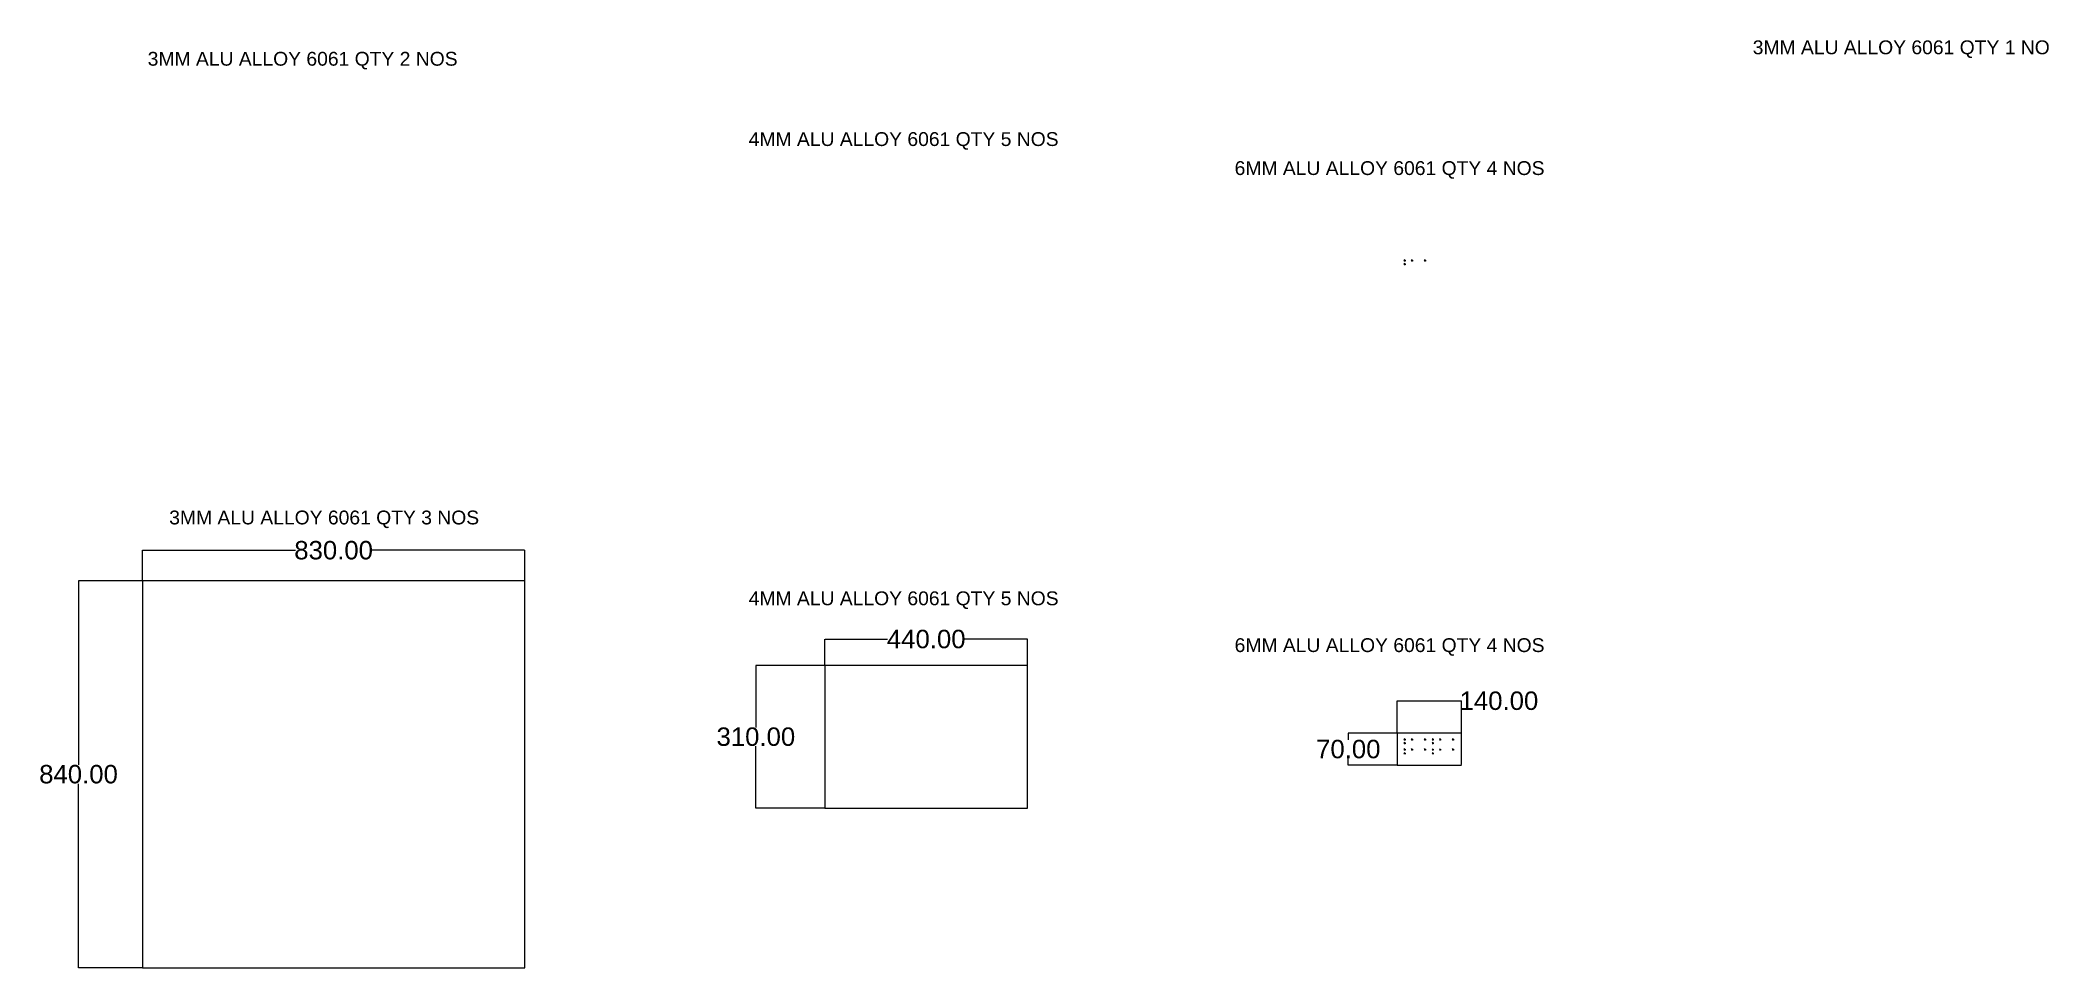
# Model space of a CAD drawing. Header units: inches. Extents: x 13597 to 24437, y 2931 to 11219.
# Drawn here: x 20074 to 24437, y 6339 to 8352 of the extents above; entities that cross this region are included whole.
import ezdxf

# ---------------------------------------------------------------- set-up
doc = ezdxf.new("R2010")
doc.units = ezdxf.units.IN
doc.header["$MEASUREMENT"] = 0
doc.styles.get("Standard").update_dxf_attribs({"font": 'arial.ttf'})
doc.dimstyles.get("Standard").update_dxf_attribs({"dimtxt": 40, "dimasz": 0.18, "dimexe": 0.18, "dimexo": 0.0625, "dimgap": 0.09, "dimtad": 0, "dimtih": 1, "dimtoh": 1, "dimzin": 0, "dimdsep": 46, "dimtxsty": 'Standard', "dimcen": 0.09, "dimadec": 0, "dimazin": 0, "dimtfac": 1, "dimtofl": 0, "dimtmove": 0, "dimatfit": 3, "dimfxl": 0, "dimtolj": 1, "dimtzin": 0, "dimarcsym": 0})

msp = doc.modelspace()

# ---------------------------------------------------------------- texts
at = {"color": 1, "char_height": 30, "attachment_point": 1}
for s, insert in [('3MM ALU ALLOY 6061 QTY 1 NO', (23793.869, 8351.47)), ('3MM ALU ALLOY 6061 QTY 2 NOS', (20307.93, 8326.617)), ('4MM ALU ALLOY 6061 QTY 5 NOS', (21613.225, 8152.293)), ('6MM ALU ALLOY 6061 QTY 4 NOS', (22668.62, 8089.334)), ('3MM ALU ALLOY 6061 QTY 3 NOS', (20354.66, 7331.037)), ('4MM ALU ALLOY 6061 QTY 5 NOS', (21613.225, 7155.608)), ('6MM ALU ALLOY 6061 QTY 4 NOS', (22668.62, 7053.995))]:
    msp.add_mtext_dynamic_manual_height_columns(s, width=743.94822, gutter_width=1, heights=[0], dxfattribs=dict(at, insert=insert))

# ---------------------------------------------------------------- blocks, each defined once
blk = doc.blocks.new('*D191')
at = {"color": 0, "lineweight": -2, "transparency": 16777216}
for p, q in [((20296.7, 7178.8), (20296.7, 7245)), ((20296.9, 7244.8), (20628.6, 7244.8)), ((21126.5, 7244.8), (20794.8, 7244.8)), ((21126.7, 7178.8), (21126.7, 7245))]:
    blk.add_line(p, q, dxfattribs=at)
at = {"color": 0, "transparency": 16777216}
for points in [[(20296.9, 7244.8), (20296.9, 7244.8), (20296.7, 7244.8)], [(21126.5, 7244.8), (21126.5, 7244.8), (21126.7, 7244.8)]]:
    blk.add_solid(points, dxfattribs=at)
at = {"layer": 'Defpoints', "color": 0, "transparency": 16777216}
for p in [(21126.7, 7244.8), (20296.7, 7178.7), (21126.7, 7178.7)]:
    blk.add_point(p, dxfattribs=at)
at = {"color": 0, "transparency": 16777216, "insert": (20711.7, 7244.8), "char_height": 40, "attachment_point": 5}
blk.add_mtext('\\A1;830.00', dxfattribs=at)
blk = doc.blocks.new('*D192')
at = {"color": 0, "lineweight": -2, "transparency": 16777216}
for p, q in [((20296.6, 7178.7), (20157.5, 7178.7)), ((20157.7, 7178.5), (20157.7, 6779.2)), ((20157.7, 6338.9), (20157.7, 6738.2)), ((20296.6, 6338.7), (20157.5, 6338.7))]:
    blk.add_line(p, q, dxfattribs=at)
at = {"color": 0, "transparency": 16777216}
for points in [[(20157.7, 7178.5), (20157.7, 7178.5), (20157.7, 7178.7)], [(20157.7, 6338.9), (20157.7, 6338.9), (20157.7, 6338.7)]]:
    blk.add_solid(points, dxfattribs=at)
at = {"layer": 'Defpoints', "color": 0, "transparency": 16777216}
for p in [(20296.7, 7178.7), (20157.7, 6338.7), (20296.7, 6338.7)]:
    blk.add_point(p, dxfattribs=at)
at = {"color": 0, "transparency": 16777216, "insert": (20157.7, 6758.7), "char_height": 40, "attachment_point": 5}
blk.add_mtext('\\A1;840.00', dxfattribs=at)
blk = doc.blocks.new('*D197')
at = {"color": 0, "lineweight": -2, "transparency": 16777216}
for p, q in [((21778.8, 6995.2), (21778.8, 7052.2)), ((21779, 7052), (21915, 7052)), ((22218.6, 7052), (22082.7, 7052)), ((22218.8, 6995.2), (22218.8, 7052.2))]:
    blk.add_line(p, q, dxfattribs=at)
at = {"color": 0, "transparency": 16777216}
for points in [[(21779, 7052), (21779, 7052), (21778.8, 7052)], [(22218.6, 7052), (22218.6, 7052), (22218.8, 7052)]]:
    blk.add_solid(points, dxfattribs=at)
at = {"layer": 'Defpoints', "color": 0, "transparency": 16777216}
for p in [(22218.8, 7052), (21778.8, 6995.1), (22218.8, 6995.1)]:
    blk.add_point(p, dxfattribs=at)
at = {"color": 0, "transparency": 16777216, "insert": (21998.8, 7052), "char_height": 40, "attachment_point": 5}
blk.add_mtext('\\A1;440.00', dxfattribs=at)
blk = doc.blocks.new('*D198')
at = {"color": 0, "lineweight": -2, "transparency": 16777216}
for p, q in [((21778.8, 6995.1), (21628.6, 6995.1)), ((21628.8, 6994.9), (21628.8, 6860.6)), ((21628.8, 6685.3), (21628.8, 6819.6)), ((21778.8, 6685.1), (21628.6, 6685.1))]:
    blk.add_line(p, q, dxfattribs=at)
at = {"color": 0, "transparency": 16777216}
for points in [[(21628.7, 6994.9), (21628.8, 6994.9), (21628.8, 6995.1)], [(21628.7, 6685.3), (21628.8, 6685.3), (21628.8, 6685.1)]]:
    blk.add_solid(points, dxfattribs=at)
at = {"layer": 'Defpoints', "color": 0, "transparency": 16777216}
for p in [(21778.8, 6995.1), (21628.8, 6685.1), (21778.8, 6685.1)]:
    blk.add_point(p, dxfattribs=at)
at = {"color": 0, "transparency": 16777216, "insert": (21628.8, 6840.1), "char_height": 40, "attachment_point": 5}
blk.add_mtext('\\A1;310.00', dxfattribs=at)
blk = doc.blocks.new('FDDFD')
at = {"color": 3}
for points in [[(23038.4, 7871.8), (23038.4, 7875.8), (23036.4, 7873.8), (23040.4, 7873.8)], [(23038.4, 7863.8), (23038.4, 7867.8), (23036.4, 7865.8), (23040.4, 7865.8)], [(23054.4, 7871.8), (23054.4, 7875.8), (23052.4, 7873.8), (23056.4, 7873.8)], [(23082.4, 7871.8), (23082.4, 7875.8), (23080.4, 7873.8), (23084.4, 7873.8)]]:
    blk.add_lwpolyline(points, dxfattribs=at)
blk = doc.blocks.new('*D201')
at = {"color": 0, "lineweight": -2, "transparency": 16777216}
for p, q in [((23021.4, 6848.2), (23021.4, 6918.3)), ((23021.6, 6918.1), (23161.2, 6918.1)), ((23161.4, 6848.2), (23161.4, 6918.3)), ((23161.4, 6918.1), (23161.6, 6918.1))]:
    blk.add_line(p, q, dxfattribs=at)
at = {"color": 0, "transparency": 16777216}
for points in [[(23021.6, 6918.2), (23021.6, 6918.1), (23021.4, 6918.1)], [(23161.2, 6918.2), (23161.2, 6918.1), (23161.4, 6918.1)]]:
    blk.add_solid(points, dxfattribs=at)
at = {"layer": 'Defpoints', "color": 0, "transparency": 16777216}
for p in [(23161.4, 6918.1), (23021.4, 6848.2), (23161.4, 6848.2)]:
    blk.add_point(p, dxfattribs=at)
at = {"color": 0, "transparency": 16777216, "insert": (23242.7, 6918.1), "char_height": 40, "attachment_point": 5}
blk.add_mtext('\\A1;140.00', dxfattribs=at)
blk = doc.blocks.new('*D203')
at = {"color": 0, "lineweight": -2, "transparency": 16777216}
for p, q in [((23021.3, 6848.2), (22915.3, 6848.2)), ((22915.5, 6848), (22915.5, 6833.7)), ((23021.3, 6778.2), (22915.3, 6778.2)), ((22915.5, 6778.3), (22915.5, 6792.7))]:
    blk.add_line(p, q, dxfattribs=at)
at = {"color": 0, "transparency": 16777216}
for points in [[(22915.4, 6848), (22915.5, 6848), (22915.5, 6848.2)], [(22915.4, 6778.3), (22915.5, 6778.3), (22915.5, 6778.2)]]:
    blk.add_solid(points, dxfattribs=at)
at = {"layer": 'Defpoints', "color": 0, "transparency": 16777216}
for p in [(23021.4, 6848.2), (22915.5, 6778.2), (23021.4, 6778.2)]:
    blk.add_point(p, dxfattribs=at)
at = {"color": 0, "transparency": 16777216, "insert": (22915.5, 6813.2), "char_height": 40, "attachment_point": 5}
blk.add_mtext('\\A1;70.00', dxfattribs=at)

# ---------------------------------------------------------------- dimensions: what is measured, and where the dimension line sits
for base, p1, p2, picture, middle in [((21126.704, 7244.791), (20296.704, 7178.709), (21126.704, 7178.709), '*D191', (20711.704, 7244.791)), ((22218.814, 7051.991), (21778.814, 6995.114), (22218.814, 6995.114), '*D197', (21998.814, 7051.991)), ((23161.377, 6918.129), (23021.377, 6848.167), (23161.377, 6848.167), '*D201', (23242.725, 6918.129))]:
    dim = msp.add_linear_dim(base=base, p1=p1, p2=p2, dimstyle='Standard')
    dim.commit()
    dim.dimension.update_dxf_attribs({"geometry": picture, "text_midpoint": middle})
for base, p1, p2, picture, middle in [((20157.702, 6338.709), (20296.704, 7178.709), (20296.704, 6338.709), '*D192', (20157.702, 6758.709)), ((21628.753, 6685.114), (21778.814, 6995.114), (21778.814, 6685.114), '*D198', (21628.753, 6840.114)), ((22915.456, 6778.167), (23021.377, 6848.167), (23021.377, 6778.167), '*D203', (22915.456, 6813.167))]:
    dim = msp.add_linear_dim(base=base, p1=p1, p2=p2, angle=90, dimstyle='Standard')
    dim.commit()
    dim.dimension.update_dxf_attribs({"geometry": picture, "text_midpoint": middle})

# ---------------------------------------------------------------- linework, layer by layer
for p, q in [((23161.377, 6780.167), (23161.377, 6848.167)), ((23021.377, 6780.167), (23021.377, 6778.167)), ((23021.377, 6778.167), (23161.377, 6778.167))]:
    msp.add_line(p, q)
for points in [[(20296.704, 6338.709), (21126.704, 6338.709), (21126.704, 7178.709), (20296.704, 7178.709)], [(21778.814, 6685.114), (22218.814, 6685.114), (22218.814, 6995.114), (21778.814, 6995.114)]]:
    msp.add_lwpolyline(points, close=True)
msp.add_lwpolyline([(23161.377, 6848.167), (23021.377, 6848.167), (23021.377, 6780.167)])

# ---------------------------------------------------------------- block references
for p in [(0, 0), (0, -1039.632), (0, -1061.632), (61, -1039.632), (61, -1061.632)]:
    msp.add_blockref('FDDFD', p)

msp.set_redraw_order([(e.dxf.handle, doc.entitydb.next_handle()) for e in msp.query("TEXT MTEXT ATTDEF DIMENSION ARC_DIMENSION")])  # texts and dimensions are drawn at this point

doc.saveas('drawing.dxf')
